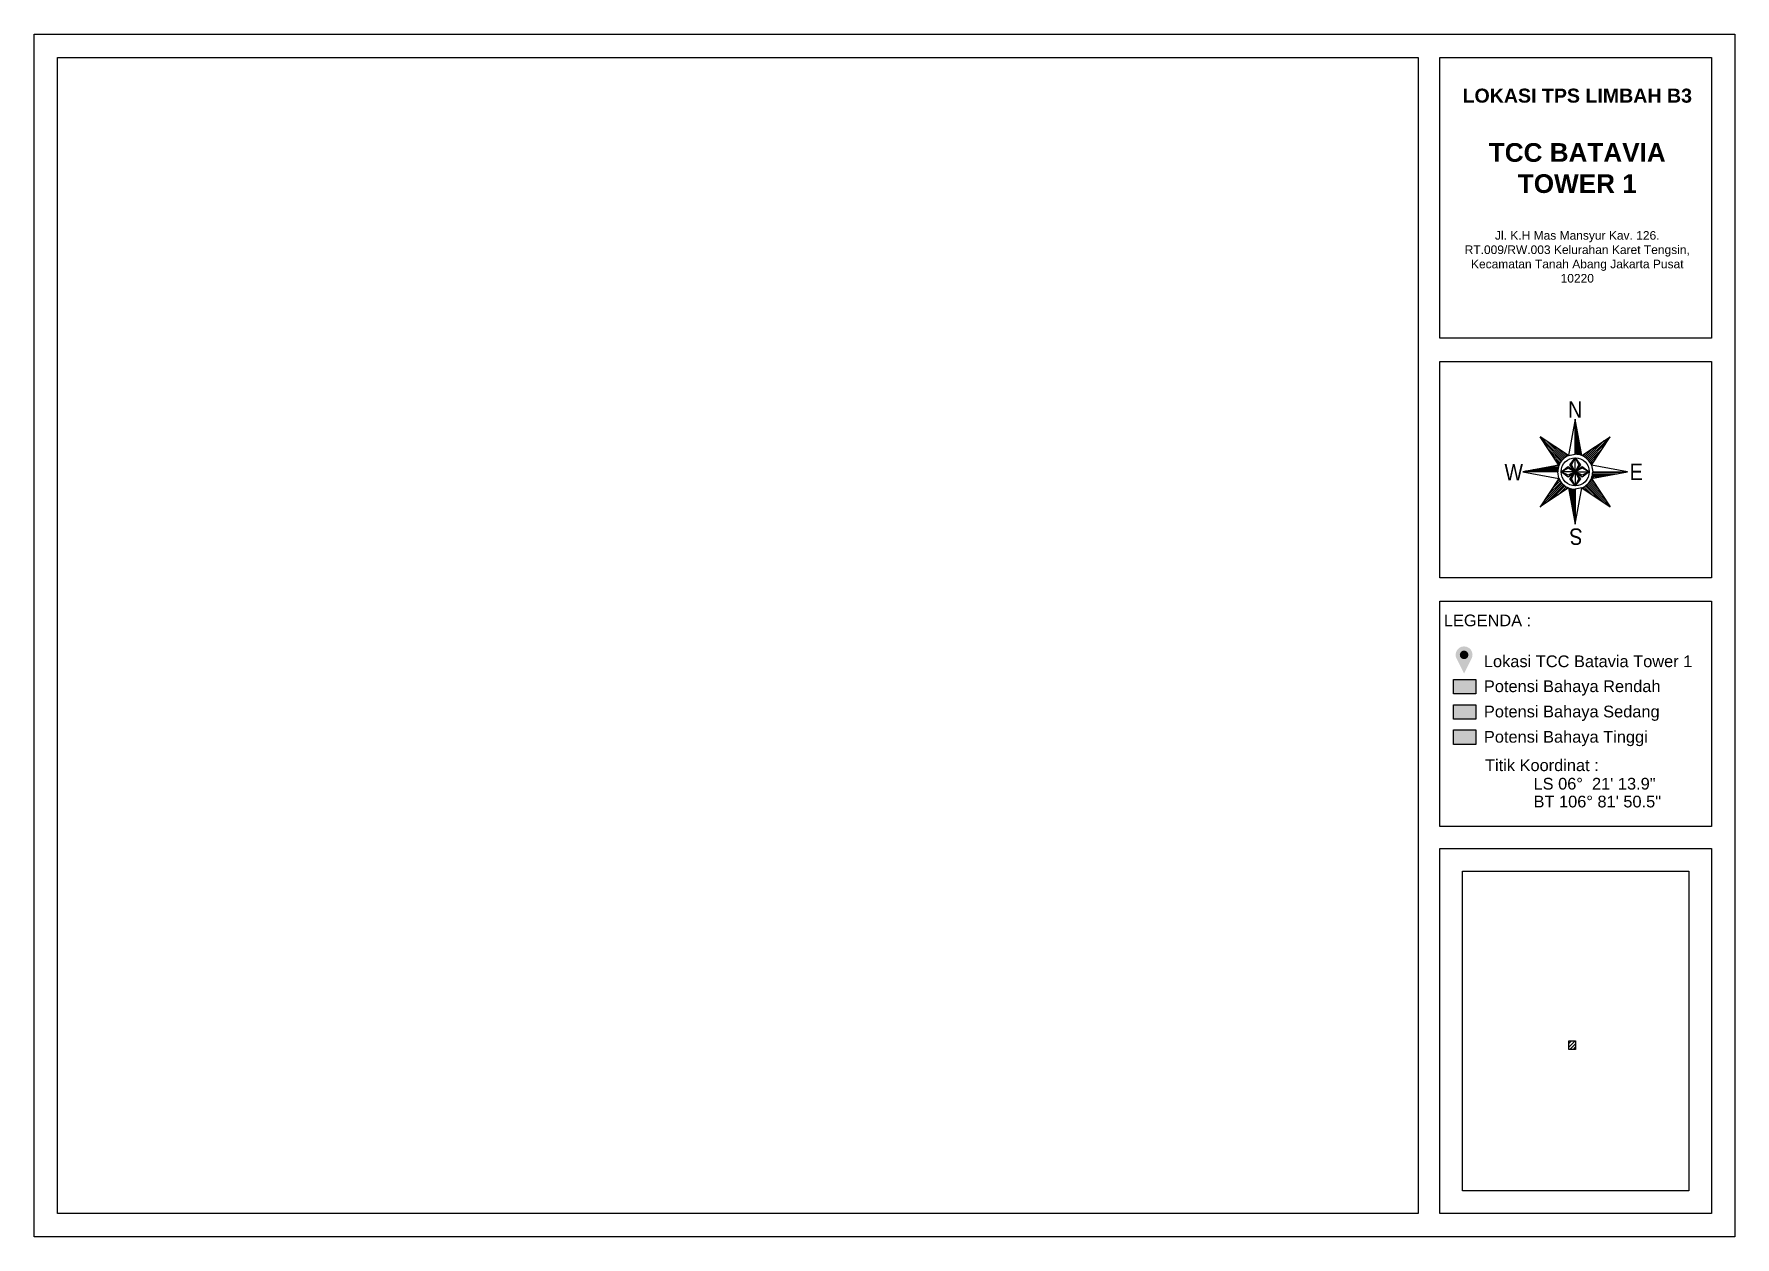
# Model space of a CAD drawing. Header units: millimetres. Extents: x 732789 to 742699, y 10898 to 18897.
# Drawn here: x 735186.3 to 735483.6, y 10897.8 to 11108.1 of the extents above; entities that cross this region are included whole.
import ezdxf

# ---------------------------------------------------------------- set-up
doc = ezdxf.new("R2010")
doc.units = ezdxf.units.MM
doc.linetypes.add('PTS_EXT', pattern=[999999, 0, -999999])
doc.styles.get("Standard").update_dxf_attribs({"font": 'arial.ttf'})

msp = doc.modelspace()

# ---------------------------------------------------------------- texts
at = {"linetype": 'Continuous', "width": 0.85}
for s, rotation, p in [('N', 0, (735454.41, 11040.99)), ('S', 180, (735456.94, 11021.64))]:
    msp.add_text(s, height=2.88, rotation=rotation, dxfattribs=at).set_placement(p)
for s, p in [('W', (735443.29, 11030.03)), ('E', (735465.18, 11030.08))]:
    msp.add_text(s, height=2.88, dxfattribs=at).set_placement(p)
for s, height, p in [('LEGENDA :', 2.049, (735432.69, 11004.53)), ('Lokasi TCC Batavia Tower 1', 2.0494, (735439.69, 10997.38)), ('Potensi Bahaya Rendah', 2.0494, (735439.69, 10993.02)), ('Potensi Bahaya Sedang', 2.0494, (735439.69, 10988.6)), ('Potensi Bahaya Tinggi', 2.0494, (735439.69, 10984.18)), ('Titik Koordinat :', 2.0494, (735439.88, 10979.21)), ('LS 06°  21\' 13.9"', 2.0494, (735448.37, 10975.98)), ('BT 106° 81\' 50.5"', 2.0494, (735448.37, 10972.86))]:
    msp.add_text(s, height=height).set_placement(p)
at = {"insert": (735434.86, 11098.52), "char_height": 2.69452, "attachment_point": 1}
msp.add_mtext_dynamic_manual_height_columns('\\pxqc;{\\fArial|b1|i0|c0|p34;\\H0.909x;LOKASI TPS LIMBAH B3\\H1.66666x; \\P\\H0.8x;\\PTCC BATAVIA TOWER 1\\fArial|b0|i0|c0|p34;\\H0.82508x;\\P\\P\\H0.55669x;Jl. K.H Mas Mansyur Kav. 126. RT.009/RW.003 Kelurahan Karet Tengsin, Kecamatan Tanah Abang Jakarta Pusat 10220}', width=42.2993, gutter_width=13.47, heights=[0], dxfattribs=at)

# ---------------------------------------------------------------- hatches: boundary and pattern name
h = msp.add_hatch(color=1)
h.dxf.hatch_style = 1
h.paths.add_polyline_path([(735437.66, 10999.17, 1.282095), (735434.79, 10999.17), (735436.23, 10996.29)])
h.paths.add_polyline_path([(735435.48, 10999.53, -1), (735436.97, 10999.53, -1)], flags=16)
at = {"true_color": 0xffffff}
h = msp.add_hatch(color=7, dxfattribs=at)
h.dxf.hatch_style = 1
h.paths.add_polyline_path([(735436.98, 10999.53, 1), (735435.48, 10999.53, 1)])
h = msp.add_hatch(color=3)
h.dxf.hatch_style = 1
h.paths.add_polyline_path([(735438.29, 10995.23), (735434.38, 10995.23), (735434.38, 10992.71), (735438.29, 10992.71)])
h = msp.add_hatch(color=2)
h.dxf.hatch_style = 1
h.paths.add_polyline_path([(735438.29, 10990.82), (735434.38, 10990.82), (735434.38, 10988.29), (735438.29, 10988.29)])
h = msp.add_hatch(color=1)
h.dxf.hatch_style = 1
h.paths.add_polyline_path([(735438.29, 10986.4), (735434.38, 10986.4), (735434.38, 10983.87), (735438.29, 10983.87)])
h = msp.add_hatch()
h.set_pattern_fill('ANSI31', color=1, scale=0.136239)
h.set_pattern_definition([(45, (234389.67574, 2808.5384), (-0.30586422798, 0.30586422798), [])])
h.paths.add_polyline_path([(735455.71, 10932.08), (735454.51, 10932.08), (735454.51, 10930.55), (735455.71, 10930.55)])

# ---------------------------------------------------------------- linework, layer by layer
at = {"linetype": 'Continuous'}
for p, q in [((735456.8, 11034.37), (735455.65, 11040.72)), ((735455.65, 11034.6), (735455.65, 11040.72)), ((735455.74, 11034.6), (735455.74, 11040.21)), ((735454.49, 11034.37), (735449.53, 11037.66)), ((735452.81, 11032.69), (735449.53, 11037.66)), ((735453.48, 11033.7), (735449.53, 11037.66)), ((735453.66, 11033.87), (735450.55, 11036.98)), ((735455.98, 11034.58), (735455.98, 11038.87)), ((735456.23, 11034.54), (735456.23, 11037.52)), ((735456.8, 11034.37), (735461.76, 11037.66)), ((735457.63, 11033.87), (735460.74, 11036.98)), ((735457.81, 11033.7), (735461.76, 11037.66)), ((735458.48, 11032.69), (735461.76, 11037.66)), ((735453.32, 11033.52), (735450.21, 11036.64)), ((735453.17, 11033.33), (735450.88, 11035.61)), ((735453.03, 11033.12), (735451.56, 11034.59)), ((735453.86, 11034.02), (735451.57, 11036.3)), ((735454.07, 11034.16), (735452.6, 11035.63)), ((735454.29, 11034.28), (735453.62, 11034.95)), ((735454.73, 11032.76), (735455.65, 11033.99)), ((735455.03, 11032.76), (735455.65, 11033.99)), ((735455.65, 11033.99), (735456.56, 11032.76)), ((735456.47, 11034.49), (735456.47, 11036.17)), ((735456.72, 11034.41), (735456.72, 11034.83)), ((735457, 11034.28), (735457.67, 11034.95)), ((735457.23, 11034.16), (735458.7, 11035.63)), ((735457.44, 11034.02), (735459.72, 11036.3)), ((735457.98, 11033.52), (735461.09, 11036.64)), ((735458.13, 11033.33), (735460.41, 11035.61)), ((735458.27, 11033.12), (735459.73, 11034.59)), ((735452.81, 11032.69), (735446.47, 11031.54)), ((735452.59, 11031.54), (735446.47, 11031.54)), ((735452.59, 11031.63), (735446.97, 11031.63)), ((735452.61, 11031.88), (735448.32, 11031.88)), ((735452.64, 11032.12), (735449.67, 11032.12)), ((735452.7, 11032.37), (735451.01, 11032.37)), ((735452.91, 11032.9), (735452.24, 11033.57)), ((735452.78, 11032.61), (735452.36, 11032.61)), ((735453.2, 11031.54), (735454.42, 11032.46)), ((735454.42, 11030.93), (735453.2, 11031.54)), ((735454.42, 11030.62), (735453.2, 11031.54)), ((735454.42, 11032.46), (735455.65, 11031.54)), ((735455.65, 11031.54), (735454.42, 11030.93)), ((735455.65, 11031.54), (735454.42, 11030.62)), ((735455.65, 11031.54), (735454.73, 11032.76)), ((735454.73, 11030.32), (735455.65, 11031.54)), ((735455.65, 11031.54), (735455.03, 11032.76)), ((735456.56, 11032.76), (735455.65, 11031.54)), ((735455.65, 11031.54), (735456.87, 11032.46)), ((735456.87, 11032.15), (735455.65, 11031.54)), ((735455.65, 11031.54), (735456.26, 11030.32)), ((735455.65, 11031.54), (735456.56, 11030.32)), ((735456.87, 11030.62), (735455.65, 11031.54)), ((735456.87, 11032.46), (735458.09, 11031.54)), ((735458.09, 11031.54), (735456.87, 11032.15)), ((735458.09, 11031.54), (735456.87, 11030.62)), ((735458.39, 11032.9), (735459.06, 11033.57)), ((735458.48, 11030.39), (735464.82, 11031.54)), ((735458.65, 11030.96), (735461.63, 11030.96)), ((735458.69, 11031.2), (735462.97, 11031.2)), ((735458.7, 11031.45), (735464.32, 11031.45)), ((735458.71, 11031.54), (735464.82, 11031.54)), ((735452.81, 11030.39), (735449.53, 11025.42)), ((735453.48, 11029.38), (735449.53, 11025.42)), ((735454.49, 11028.71), (735449.53, 11025.42)), ((735453.32, 11029.56), (735450.21, 11026.45)), ((735453.66, 11029.21), (735450.55, 11026.1)), ((735453.17, 11029.75), (735450.88, 11027.47)), ((735453.03, 11029.96), (735451.56, 11028.49)), ((735453.86, 11029.06), (735451.57, 11026.78)), ((735452.91, 11030.18), (735452.24, 11029.51)), ((735454.07, 11028.92), (735452.6, 11027.45)), ((735454.29, 11028.8), (735453.62, 11028.13)), ((735454.49, 11028.71), (735455.65, 11022.36)), ((735454.58, 11028.68), (735454.58, 11028.25)), ((735455.65, 11029.09), (735454.73, 11030.32)), ((735454.82, 11028.6), (735454.82, 11026.91)), ((735455.07, 11028.54), (735455.07, 11025.56)), ((735455.31, 11028.5), (735455.31, 11024.21)), ((735455.55, 11028.48), (735455.55, 11022.87)), ((735456.26, 11030.32), (735455.65, 11029.09)), ((735456.56, 11030.32), (735455.65, 11029.09)), ((735455.65, 11028.48), (735455.65, 11022.36)), ((735456.8, 11028.71), (735461.76, 11025.42)), ((735457, 11028.8), (735457.67, 11028.13)), ((735457.23, 11028.92), (735458.7, 11027.45)), ((735457.44, 11029.06), (735459.72, 11026.78)), ((735457.63, 11029.21), (735460.74, 11026.1)), ((735457.81, 11029.38), (735461.76, 11025.42)), ((735457.98, 11029.56), (735461.09, 11026.45)), ((735458.13, 11029.75), (735460.41, 11027.47)), ((735458.27, 11029.96), (735459.73, 11028.49)), ((735458.39, 11030.18), (735459.06, 11029.51)), ((735458.48, 11030.39), (735461.76, 11025.42)), ((735458.51, 11030.47), (735458.93, 11030.47)), ((735458.59, 11030.71), (735460.28, 11030.71))]:
    msp.add_line(p, q, dxfattribs=at)
for points in [[(735186.25, 11108.07), (735483.58, 11108.07), (735483.58, 10897.76), (735186.25, 10897.76)], [(735190.34, 11103.99), (735428.18, 11103.99), (735428.18, 10901.84), (735190.34, 10901.84)], [(735431.96, 11103.99), (735479.5, 11103.99), (735479.5, 11054.92), (735431.96, 11054.92)], [(735431.96, 11050.84), (735479.5, 11050.84), (735479.5, 11013.02), (735431.96, 11013.02)], [(735431.96, 11008.94), (735479.5, 11008.94), (735479.5, 10969.53), (735431.96, 10969.53)], [(735434.38, 10995.23), (735438.29, 10995.23), (735438.29, 10992.71), (735434.38, 10992.71)], [(735434.38, 10990.82), (735438.29, 10990.82), (735438.29, 10988.29), (735434.38, 10988.29)], [(735434.38, 10986.4), (735438.29, 10986.4), (735438.29, 10983.87), (735434.38, 10983.87)], [(735431.96, 10965.7), (735479.5, 10965.7), (735479.5, 10901.84), (735431.96, 10901.84)], [(735435.96, 10961.7), (735475.5, 10961.7), (735475.5, 10905.84), (735435.96, 10905.84)]]:
    msp.add_lwpolyline(points, close=True)
at = {"linetype": 'PTS_EXT'}
msp.add_lwpolyline([(735449.53, 11037.66), (735452.81, 11032.69), (735446.47, 11031.54), (735452.81, 11030.39), (735449.53, 11025.42), (735454.49, 11028.71), (735455.65, 11022.36), (735456.8, 11028.71), (735461.76, 11025.42), (735458.48, 11030.39), (735464.82, 11031.54), (735458.48, 11032.69), (735461.76, 11037.66), (735456.8, 11034.37), (735455.65, 11040.72), (735454.49, 11034.37)], close=True, dxfattribs=at)
at = {"linetype": 'Continuous'}
for points in [[(735455.65, 11040.72), (735454.49, 11034.37), (735455.65, 11034.6), (735455.65, 11040.72)], [(735455.65, 11031.54), (735455.65, 11033.99), (735456.26, 11032.76), (735455.65, 11031.54)], [(735446.47, 11031.54), (735452.81, 11030.39), (735452.59, 11031.54), (735446.47, 11031.54)], [(735455.65, 11031.54), (735453.2, 11031.54), (735454.42, 11032.15), (735455.65, 11031.54)], [(735455.65, 11031.54), (735455.65, 11029.09), (735455.03, 11030.32), (735455.65, 11031.54)], [(735455.65, 11031.54), (735458.09, 11031.54), (735456.87, 11030.93), (735455.65, 11031.54)], [(735464.82, 11031.54), (735458.48, 11032.69), (735458.71, 11031.54), (735464.82, 11031.54)], [(735455.65, 11022.36), (735456.8, 11028.71), (735455.65, 11028.48), (735455.65, 11022.36)]]:
    msp.add_lwpolyline(points, close=True, dxfattribs=at)
at = {"color": 1}
msp.add_lwpolyline([(735454.51, 10932.08), (735455.71, 10932.08), (735455.71, 10930.55), (735454.51, 10930.55)], close=True, dxfattribs=at)
at = {"linetype": 'Continuous'}
msp.add_circle((735455.65, 11031.54), 2.45, dxfattribs=at)
for start, end in [(112.151, 157.849), (67.8485, 90), (22.1515, 67.8486), (157.849, 180), (337.849, 0), (202.151, 247.849), (247.849, 270), (292.151, 337.849)]:
    msp.add_arc((735455.65, 11031.54), 3.06, start, end, dxfattribs=at)

msp.set_redraw_order([(e.dxf.handle, doc.entitydb.next_handle()) for e in msp.query("TEXT MTEXT ATTDEF DIMENSION ARC_DIMENSION")])  # texts and dimensions are drawn at this point

doc.saveas('drawing.dxf')
